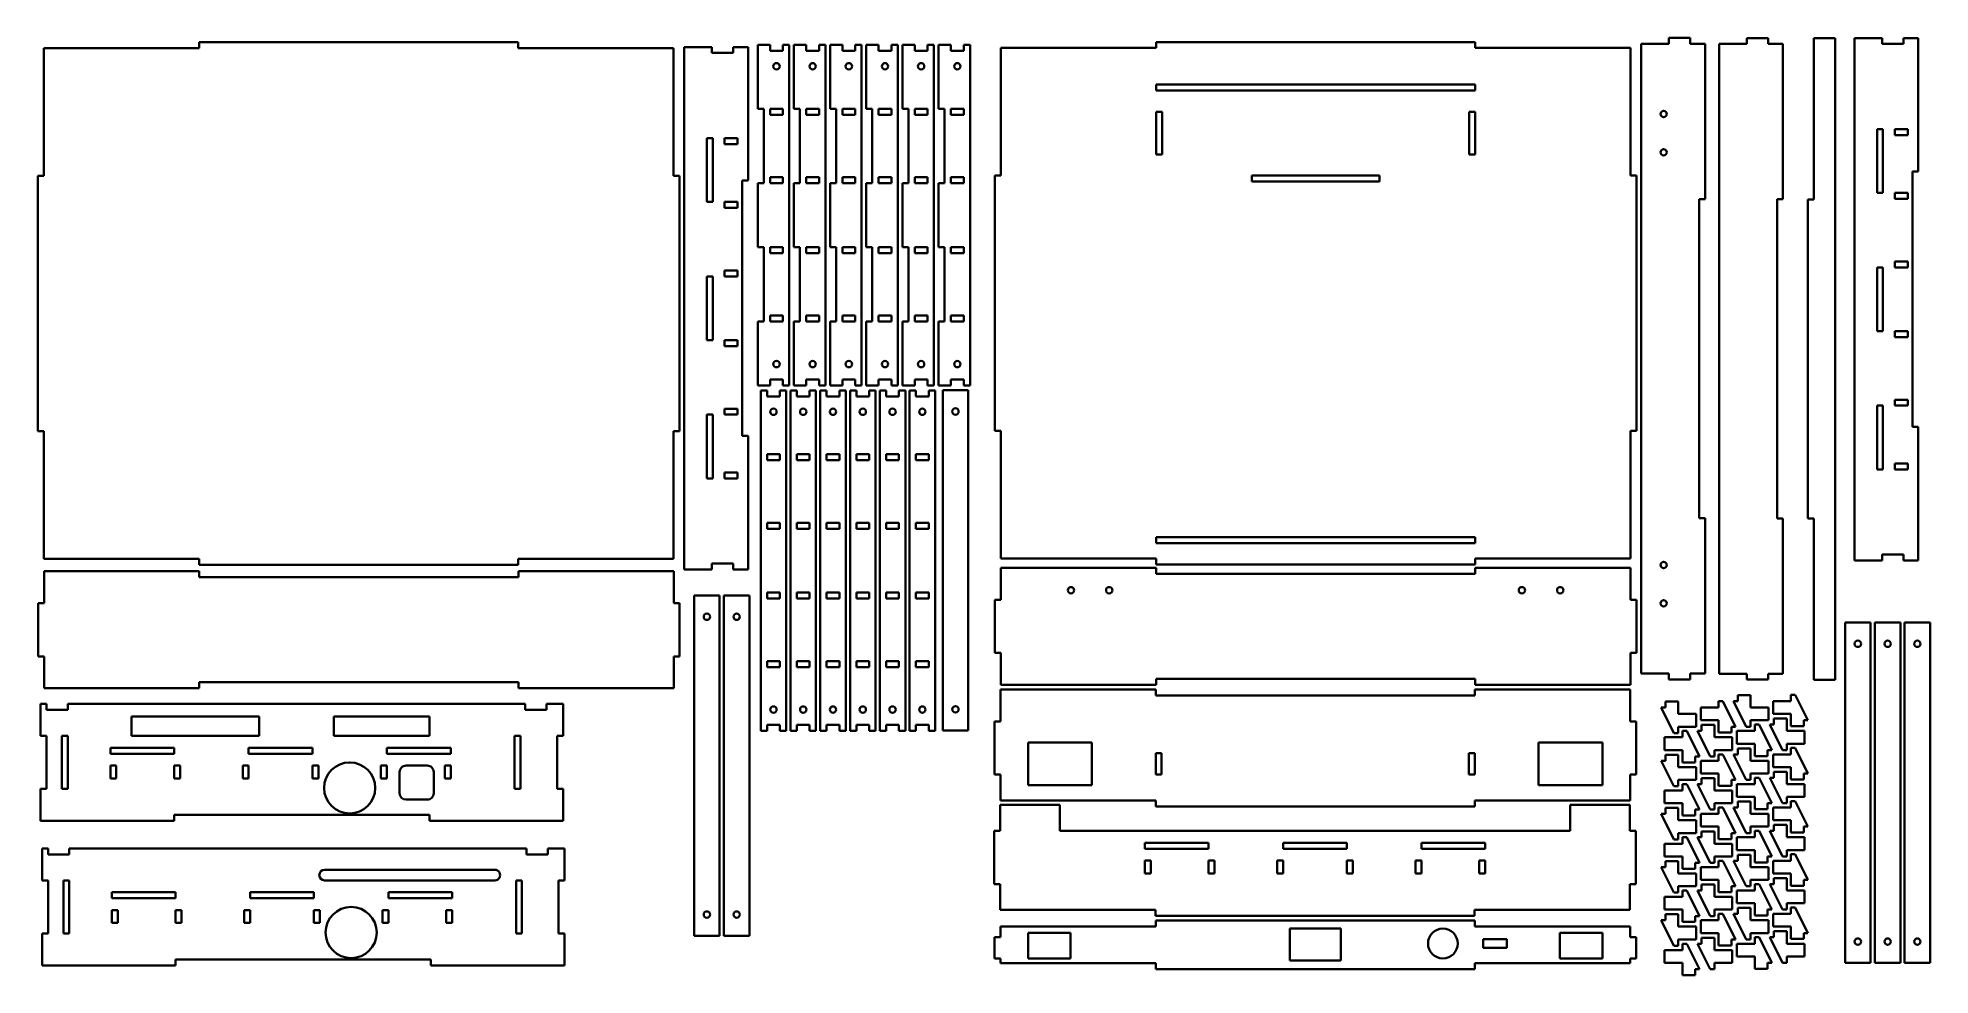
# Model space of a CAD drawing. Extents: x 245 to 1135, y 329 to 770.
import ezdxf

# ---------------------------------------------------------------- set-up
doc = ezdxf.new("R2010")
doc.units = 0

msp = doc.modelspace()

# ---------------------------------------------------------------- linework, layer by layer
at = {"color": 7, "lineweight": 35}
for p, q in [((247.805786, 765.101807), (247.805786, 705.101807)), ((247.805786, 765.101807), (320.805786, 765.101807)), ((320.805786, 767.901794), (470.805786, 767.901794)), ((470.805786, 765.101807), (543.805786, 765.101807)), ((543.805786, 705.101807), (543.805786, 765.101807)), ((548.871521, 765.674194), (548.871521, 520.074219)), ((578.871521, 702.874207), (578.871521, 765.674194)), ((583.440613, 766.634827), (583.440613, 736.634827)), ((598.240601, 606.634827), (598.240601, 766.634827)), ((600.440613, 766.634827), (600.440613, 736.634827)), ((615.240601, 606.634827), (615.240601, 766.634827)), ((617.440613, 766.634827), (617.440613, 736.634827)), ((632.240601, 606.634827), (632.240601, 766.634827)), ((634.440613, 766.634827), (634.440613, 736.634827)), ((649.240601, 606.634827), (649.240601, 766.634827)), ((651.440613, 766.634827), (651.440613, 736.634827)), ((666.240601, 606.634827), (666.240601, 766.634827)), ((668.440613, 766.634827), (668.440613, 736.634827)), ((683.240601, 606.634827), (683.240601, 766.634827)), ((697.738831, 765.217773), (697.738831, 705.217773)), ((697.738831, 765.217773), (770.738831, 765.217773)), ((770.738831, 768.017761), (920.738831, 768.017761)), ((920.738831, 765.217773), (993.738831, 765.217773)), ((993.738831, 705.217773), (993.738831, 765.217773)), ((998.77478, 471.189758), (998.77478, 767.189758)), ((1028.77478, 767.189758), (1028.77478, 694.189758)), ((1035.391479, 471.103516), (1035.391479, 767.103516)), ((1065.391479, 767.103516), (1065.391479, 694.103516)), ((1079.846313, 694.071289), (1079.846313, 767.071289)), ((1089.846313, 767.071289), (1089.846313, 471.071289)), ((1099.006836, 769.907166), (1099.006836, 524.30719)), ((1129.006836, 707.107178), (1129.006836, 769.907166)), ((920.738831, 748.017761), (770.738831, 748.017761)), ((770.738831, 745.217773), (920.738831, 745.217773)), ((586.240601, 736.634827), (586.240601, 701.634827)), ((603.240601, 736.634827), (603.240601, 701.634827)), ((620.240601, 736.634827), (620.240601, 701.634827)), ((637.240601, 736.634827), (637.240601, 701.634827)), ((654.240601, 736.634827), (654.240601, 701.634827)), ((671.240601, 736.634827), (671.240601, 701.634827)), ((770.738831, 735.217773), (770.738831, 715.217773)), ((773.538818, 715.217773), (773.538818, 735.217773)), ((917.938843, 715.217773), (917.938843, 735.217773)), ((920.738831, 735.217773), (920.738831, 715.217773)), ((559.471497, 722.874207), (559.471497, 692.874207)), ((562.271545, 692.874207), (562.271545, 722.874207)), ((1109.606812, 727.107178), (1109.606812, 697.107178)), ((1112.40686, 697.107178), (1112.40686, 727.107178)), ((245.005783, 585.101807), (245.005783, 705.101807)), ((546.605774, 585.101807), (546.605774, 705.101807)), ((576.071533, 702.874207), (576.071533, 582.874207)), ((694.938843, 585.217773), (694.938843, 705.217773)), ((815.738831, 705.217773), (875.738831, 705.217773)), ((996.538818, 585.217773), (996.538818, 705.217773)), ((1126.206787, 707.107178), (1126.206787, 587.107178)), ((583.440613, 701.634827), (583.440613, 671.634827)), ((600.440613, 701.634827), (600.440613, 671.634827)), ((617.440613, 701.634827), (617.440613, 671.634827)), ((634.440613, 701.634827), (634.440613, 671.634827)), ((651.440613, 701.634827), (651.440613, 671.634827)), ((668.440613, 701.634827), (668.440613, 671.634827)), ((875.738831, 702.417786), (815.738831, 702.417786)), ((1025.974731, 694.189758), (1025.974731, 544.189758)), ((1062.591431, 694.103516), (1062.591431, 544.103516)), ((1077.046265, 694.071289), (1077.046265, 544.071289)), ((586.240601, 671.634827), (586.240601, 636.634827)), ((603.240601, 671.634827), (603.240601, 636.634827)), ((620.240601, 671.634827), (620.240601, 636.634827)), ((637.240601, 671.634827), (637.240601, 636.634827)), ((654.240601, 671.634827), (654.240601, 636.634827)), ((671.240601, 671.634827), (671.240601, 636.634827)), ((1109.606812, 662.107178), (1109.606812, 632.107178)), ((1112.40686, 632.107178), (1112.40686, 662.107178)), ((559.471497, 657.874207), (559.471497, 627.874207)), ((562.271545, 627.874207), (562.271545, 657.874207)), ((583.440613, 606.634827), (583.440613, 636.634827)), ((600.440613, 606.634827), (600.440613, 636.634827)), ((617.440613, 606.634827), (617.440613, 636.634827)), ((634.440613, 606.634827), (634.440613, 636.634827)), ((651.440613, 606.634827), (651.440613, 636.634827)), ((668.440613, 606.634827), (668.440613, 636.634827)), ((584.810425, 444.225403), (584.810425, 604.225403)), ((596.810425, 444.225403), (596.810425, 604.225403)), ((598.810425, 444.225403), (598.810425, 604.225403)), ((610.810425, 444.225403), (610.810425, 604.225403)), ((612.810425, 444.225403), (612.810425, 604.225403)), ((624.810425, 444.225403), (624.810425, 604.225403)), ((626.810425, 444.225403), (626.810425, 604.225403)), ((638.810425, 444.225403), (638.810425, 604.225403)), ((640.810425, 444.225403), (640.810425, 604.225403)), ((652.810425, 444.225403), (652.810425, 604.225403)), ((654.810425, 444.225403), (654.810425, 604.225403)), ((666.810425, 444.225403), (666.810425, 604.225403)), ((670.374817, 604.352478), (670.374817, 444.352478)), ((682.374817, 444.352478), (682.374817, 604.352478)), ((1109.606812, 597.107178), (1109.606812, 567.107178)), ((1112.40686, 567.107178), (1112.40686, 597.107178)), ((559.471497, 592.874207), (559.471497, 562.874207)), ((562.271545, 562.874207), (562.271545, 592.874207)), ((247.805786, 585.101807), (247.805786, 525.101807)), ((543.805786, 525.101807), (543.805786, 585.101807)), ((578.871521, 520.074219), (578.871521, 582.874207)), ((697.738831, 585.217773), (697.738831, 525.217773)), ((993.738831, 525.217773), (993.738831, 585.217773)), ((1129.006836, 524.30719), (1129.006836, 587.107178)), ((1028.77478, 544.189758), (1028.77478, 471.189758)), ((1065.391479, 544.103516), (1065.391479, 471.103516)), ((1079.846313, 471.071289), (1079.846313, 544.071289)), ((770.738831, 535.217773), (920.738831, 535.217773)), ((320.805786, 525.101807), (247.805786, 525.101807)), ((543.805786, 525.101807), (470.805786, 525.101807)), ((770.738831, 525.217773), (697.738831, 525.217773)), ((920.738831, 532.417786), (770.738831, 532.417786)), ((993.738831, 525.217773), (920.738831, 525.217773)), ((320.905914, 519.247559), (247.905914, 519.247559)), ((320.805786, 522.301819), (470.805786, 522.301819)), ((320.905914, 516.447571), (470.905914, 516.447571)), ((543.905884, 519.247559), (470.905914, 519.247559)), ((770.665527, 520.822021), (697.665527, 520.822021)), ((770.665527, 518.022034), (920.665527, 518.022034)), ((770.738831, 522.417786), (920.738831, 522.417786)), ((993.665527, 520.822021), (920.665527, 520.822021)), ((553.509338, 507.862946), (553.509338, 347.862946)), ((565.509338, 347.862946), (565.509338, 507.862946)), ((567.509338, 507.862946), (567.509338, 347.862946)), ((579.509338, 347.862946), (579.509338, 507.862946)), ((245.105911, 504.247559), (245.105911, 479.247559)), ((546.705933, 504.247559), (546.705933, 479.247559)), ((694.86554, 505.822021), (694.86554, 480.822021)), ((996.465515, 505.822021), (996.465515, 480.822021)), ((1094.574585, 495.155884), (1094.574585, 335.155884)), ((1106.574585, 335.155884), (1106.574585, 495.155884)), ((1108.574585, 495.155884), (1108.574585, 335.155884)), ((1120.574585, 335.155884), (1120.574585, 495.155884)), ((1122.574585, 495.155884), (1122.574585, 335.155884)), ((1134.574585, 335.155884), (1134.574585, 495.155884)), ((247.905914, 464.247559), (320.905914, 464.247559)), ((470.905914, 467.047546), (320.905914, 467.047546)), ((470.905914, 464.247559), (543.905884, 464.247559)), ((770.503845, 463.687653), (697.503845, 463.687653)), ((697.665527, 465.822021), (770.665527, 465.822021)), ((920.665527, 468.622009), (770.665527, 468.622009)), ((993.503845, 463.687653), (920.503845, 463.687653)), ((920.665527, 465.822021), (993.665527, 465.822021)), ((259.095276, 456.899841), (474.095276, 456.899841)), ((770.503845, 460.887665), (920.503845, 460.887665)), ((289.095276, 450.899841), (349.095276, 450.899841)), ((384.095276, 450.899841), (429.095276, 450.899841)), ((694.703857, 448.687653), (694.703857, 423.687653)), ((996.303833, 448.687653), (996.303833, 423.687653)), ((249.095276, 441.899841), (249.095276, 416.899841)), ((256.295288, 416.899841), (256.295288, 441.899841)), ((259.095276, 441.899841), (259.095276, 416.899841)), ((309.095276, 436.299835), (279.095276, 436.299835)), ((349.095276, 441.899841), (289.095276, 441.899841)), ((374.095276, 436.299835), (344.095276, 436.299835)), ((429.095276, 441.899841), (384.095276, 441.899841)), ((439.095276, 436.299835), (409.095276, 436.299835)), ((469.095276, 441.899841), (469.095276, 416.899841)), ((471.895264, 441.899841), (471.895264, 416.899841)), ((489.095276, 441.899841), (489.095276, 416.899841)), ((740.503845, 438.687653), (710.503845, 438.687653)), ((710.503845, 438.687653), (710.503845, 418.687653)), ((740.503845, 418.687653), (740.503845, 438.687653)), ((950.503845, 418.687653), (950.503845, 438.687653)), ((950.503845, 438.687653), (980.503845, 438.687653)), ((980.503845, 438.687653), (980.503845, 418.687653)), ((279.095276, 433.499847), (309.095276, 433.499847)), ((374.095276, 433.499847), (344.095276, 433.499847)), ((439.095276, 433.499847), (409.095276, 433.499847)), ((710.503845, 418.687653), (740.503845, 418.687653)), ((980.503845, 418.687653), (950.503845, 418.687653)), ((697.398621, 409.4133), (725.398621, 409.4133)), ((770.503845, 411.48764), (697.503845, 411.48764)), ((920.503845, 411.48764), (993.503845, 411.48764)), ((993.398621, 409.4133), (965.398621, 409.4133)), ((246.295273, 401.899841), (309.095276, 401.899841)), ((309.095276, 404.699829), (429.095276, 404.699829)), ((429.095276, 401.899841), (491.895264, 401.899841)), ((770.503845, 408.687653), (920.503845, 408.687653)), ((694.598633, 397.213287), (694.598633, 372.213287)), ((725.398621, 397.213287), (965.398621, 397.213287)), ((765.398621, 391.613281), (795.398621, 391.613281)), ((830.398621, 391.613281), (860.398621, 391.613281)), ((895.398621, 391.613281), (925.398621, 391.613281)), ((996.198608, 397.213287), (996.198608, 372.213287)), ((259.793976, 388.92691), (474.793976, 388.92691)), ((795.398621, 388.813293), (765.398621, 388.813293)), ((860.398621, 388.813293), (830.398621, 388.813293)), ((925.398621, 388.813293), (895.398621, 388.813293)), ((249.793976, 373.92691), (249.793976, 348.92691)), ((256.993958, 348.92691), (256.993958, 373.92691)), ((259.793976, 373.92691), (259.793976, 348.92691)), ((459.793976, 378.92691), (379.793976, 378.92691)), ((379.793976, 373.92691), (459.793976, 373.92691)), ((469.793976, 373.92691), (469.793976, 348.92691)), ((472.593994, 373.92691), (472.593994, 348.92691)), ((489.793976, 373.92691), (489.793976, 348.92691)), ((309.793976, 368.326904), (279.793976, 368.326904)), ((279.793976, 365.526917), (309.793976, 365.526917)), ((374.793976, 368.326904), (344.793976, 368.326904)), ((374.793976, 365.526917), (344.793976, 365.526917)), ((439.793976, 368.326904), (409.793976, 368.326904)), ((439.793976, 365.526917), (409.793976, 365.526917)), ((770.398621, 360.013275), (697.398621, 360.013275)), ((770.398621, 357.213287), (920.398621, 357.213287)), ((920.398621, 360.013275), (993.398621, 360.013275)), ((697.516785, 352.271088), (770.516785, 352.271088)), ((710.516785, 349.271088), (730.516785, 349.271088)), ((770.516785, 355.071075), (920.516785, 355.071075)), ((833.516785, 351.271088), (857.516785, 351.271088)), ((920.516785, 352.271088), (993.516785, 352.271088)), ((980.516785, 349.271088), (960.516785, 349.271088)), ((246.993973, 333.92691), (309.793976, 333.92691)), ((309.793976, 336.726898), (429.793976, 336.726898)), ((429.793976, 333.92691), (492.593994, 333.92691)), ((770.516785, 335.071075), (697.516785, 335.071075)), ((730.516785, 337.271088), (710.516785, 337.271088)), ((920.516785, 332.271088), (770.516785, 332.271088)), ((857.516785, 336.271088), (833.516785, 336.271088)), ((920.516785, 335.071075), (993.516785, 335.071075)), ((960.516785, 337.271088), (980.516785, 337.271088))]:
    msp.add_line(p, q, dxfattribs=at)
at = {"color": 7, "lineweight": 35, "ltscale": 0.07}
for p, q in [((320.805786, 765.101807), (320.805786, 767.901794)), ((470.805786, 765.101807), (470.805786, 767.901794)), ((561.871521, 765.674194), (561.871521, 762.874207)), ((571.871521, 762.874207), (571.871521, 765.674194)), ((586.240601, 766.634827), (583.440613, 766.634827)), ((589.240601, 766.634827), (589.240601, 763.834839)), ((595.240601, 766.634827), (595.240601, 763.834839)), ((603.240601, 766.634827), (600.440613, 766.634827)), ((606.240601, 766.634827), (606.240601, 763.834839)), ((612.240601, 766.634827), (612.240601, 763.834839)), ((620.240601, 766.634827), (617.440613, 766.634827)), ((623.240601, 766.634827), (623.240601, 763.834839)), ((629.240601, 766.634827), (629.240601, 763.834839)), ((637.240601, 766.634827), (634.440613, 766.634827)), ((640.240601, 766.634827), (640.240601, 763.834839)), ((646.240601, 766.634827), (646.240601, 763.834839)), ((654.240601, 766.634827), (651.440613, 766.634827)), ((657.240601, 766.634827), (657.240601, 763.834839)), ((663.240601, 766.634827), (663.240601, 763.834839)), ((671.240601, 766.634827), (668.440613, 766.634827)), ((674.240601, 766.634827), (674.240601, 763.834839)), ((680.240601, 766.634827), (680.240601, 763.834839)), ((770.738831, 765.217773), (770.738831, 768.017761)), ((920.738831, 765.217773), (920.738831, 768.017761)), ((1011.77478, 769.989746), (1011.77478, 767.189758)), ((1021.77478, 767.189758), (1021.77478, 769.989746)), ((1048.391479, 769.903503), (1048.391479, 767.103516)), ((1058.391479, 767.103516), (1058.391479, 769.903503)), ((1079.846313, 769.871277), (1079.846313, 767.071289)), ((1089.846313, 767.071289), (1089.846313, 769.871277)), ((1112.006836, 769.907166), (1112.006836, 767.107178)), ((1122.006836, 767.107178), (1122.006836, 769.907166)), ((770.738831, 748.017761), (770.738831, 745.217773)), ((920.738831, 745.217773), (920.738831, 748.017761)), ((583.440613, 736.634827), (586.240601, 736.634827)), ((589.240601, 736.634827), (589.240601, 733.834839)), ((595.240601, 733.834839), (595.240601, 736.634827)), ((600.440613, 736.634827), (603.240601, 736.634827)), ((606.240601, 736.634827), (606.240601, 733.834839)), ((612.240601, 733.834839), (612.240601, 736.634827)), ((617.440613, 736.634827), (620.240601, 736.634827)), ((623.240601, 736.634827), (623.240601, 733.834839)), ((629.240601, 733.834839), (629.240601, 736.634827)), ((634.440613, 736.634827), (637.240601, 736.634827)), ((640.240601, 736.634827), (640.240601, 733.834839)), ((646.240601, 733.834839), (646.240601, 736.634827)), ((651.440613, 736.634827), (654.240601, 736.634827)), ((657.240601, 736.634827), (657.240601, 733.834839)), ((663.240601, 733.834839), (663.240601, 736.634827)), ((668.440613, 736.634827), (671.240601, 736.634827)), ((674.240601, 736.634827), (674.240601, 733.834839)), ((680.240601, 733.834839), (680.240601, 736.634827)), ((770.738831, 735.217773), (773.538818, 735.217773)), ((920.738831, 735.217773), (917.938843, 735.217773)), ((567.871521, 722.874207), (567.871521, 720.074219)), ((573.871521, 720.074219), (573.871521, 722.874207)), ((1118.006836, 727.107178), (1118.006836, 724.30719)), ((1124.006836, 724.30719), (1124.006836, 727.107178)), ((773.538818, 715.217773), (770.738831, 715.217773)), ((917.938843, 715.217773), (920.738831, 715.217773)), ((247.805786, 705.101807), (245.005783, 705.101807)), ((543.805786, 705.101807), (546.605774, 705.101807)), ((578.871521, 702.874207), (576.071533, 702.874207)), ((589.240601, 704.434814), (589.240601, 701.634827)), ((595.240601, 701.634827), (595.240601, 704.434814)), ((606.240601, 704.434814), (606.240601, 701.634827)), ((612.240601, 701.634827), (612.240601, 704.434814)), ((623.240601, 704.434814), (623.240601, 701.634827)), ((629.240601, 701.634827), (629.240601, 704.434814)), ((640.240601, 704.434814), (640.240601, 701.634827)), ((646.240601, 701.634827), (646.240601, 704.434814)), ((657.240601, 704.434814), (657.240601, 701.634827)), ((663.240601, 701.634827), (663.240601, 704.434814)), ((674.240601, 704.434814), (674.240601, 701.634827)), ((680.240601, 701.634827), (680.240601, 704.434814)), ((697.738831, 705.217773), (694.938843, 705.217773)), ((815.738831, 705.217773), (815.738831, 702.417786)), ((875.738831, 702.417786), (875.738831, 705.217773)), ((993.738831, 705.217773), (996.538818, 705.217773)), ((586.240601, 701.634827), (583.440613, 701.634827)), ((603.240601, 701.634827), (600.440613, 701.634827)), ((620.240601, 701.634827), (617.440613, 701.634827)), ((637.240601, 701.634827), (634.440613, 701.634827)), ((654.240601, 701.634827), (651.440613, 701.634827)), ((671.240601, 701.634827), (668.440613, 701.634827)), ((1118.006836, 697.107178), (1118.006836, 694.30719)), ((1124.006836, 694.30719), (1124.006836, 697.107178)), ((567.871521, 692.874207), (567.871521, 690.074219)), ((573.871521, 690.074219), (573.871521, 692.874207)), ((586.240601, 671.634827), (583.440613, 671.634827)), ((589.240601, 668.834839), (589.240601, 671.634827)), ((595.240601, 671.634827), (595.240601, 668.834839)), ((603.240601, 671.634827), (600.440613, 671.634827)), ((606.240601, 668.834839), (606.240601, 671.634827)), ((612.240601, 671.634827), (612.240601, 668.834839)), ((620.240601, 671.634827), (617.440613, 671.634827)), ((623.240601, 668.834839), (623.240601, 671.634827)), ((629.240601, 671.634827), (629.240601, 668.834839)), ((637.240601, 671.634827), (634.440613, 671.634827)), ((640.240601, 668.834839), (640.240601, 671.634827)), ((646.240601, 671.634827), (646.240601, 668.834839)), ((654.240601, 671.634827), (651.440613, 671.634827)), ((657.240601, 668.834839), (657.240601, 671.634827)), ((663.240601, 671.634827), (663.240601, 668.834839)), ((671.240601, 671.634827), (668.440613, 671.634827)), ((674.240601, 668.834839), (674.240601, 671.634827)), ((680.240601, 671.634827), (680.240601, 668.834839)), ((567.871521, 660.674194), (567.871521, 657.874207)), ((573.871521, 657.874207), (573.871521, 660.674194)), ((1118.006836, 664.907166), (1118.006836, 662.107178)), ((1124.006836, 662.107178), (1124.006836, 664.907166)), ((583.440613, 636.634827), (586.240601, 636.634827)), ((589.240601, 636.634827), (589.240601, 639.434814)), ((595.240601, 639.434814), (595.240601, 636.634827)), ((600.440613, 636.634827), (603.240601, 636.634827)), ((606.240601, 636.634827), (606.240601, 639.434814)), ((612.240601, 639.434814), (612.240601, 636.634827)), ((617.440613, 636.634827), (620.240601, 636.634827)), ((623.240601, 636.634827), (623.240601, 639.434814)), ((629.240601, 639.434814), (629.240601, 636.634827)), ((634.440613, 636.634827), (637.240601, 636.634827)), ((640.240601, 636.634827), (640.240601, 639.434814)), ((646.240601, 639.434814), (646.240601, 636.634827)), ((651.440613, 636.634827), (654.240601, 636.634827)), ((657.240601, 636.634827), (657.240601, 639.434814)), ((663.240601, 639.434814), (663.240601, 636.634827)), ((668.440613, 636.634827), (671.240601, 636.634827)), ((674.240601, 636.634827), (674.240601, 639.434814)), ((680.240601, 639.434814), (680.240601, 636.634827)), ((1118.006836, 629.30719), (1118.006836, 632.107178)), ((1124.006836, 632.107178), (1124.006836, 629.30719)), ((567.871521, 625.074219), (567.871521, 627.874207)), ((573.871521, 627.874207), (573.871521, 625.074219)), ((586.240601, 606.634827), (583.440613, 606.634827)), ((589.240601, 606.634827), (589.240601, 609.434814)), ((595.240601, 606.634827), (595.240601, 609.434814)), ((603.240601, 606.634827), (600.440613, 606.634827)), ((606.240601, 606.634827), (606.240601, 609.434814)), ((612.240601, 606.634827), (612.240601, 609.434814)), ((620.240601, 606.634827), (617.440613, 606.634827)), ((623.240601, 606.634827), (623.240601, 609.434814)), ((629.240601, 606.634827), (629.240601, 609.434814)), ((637.240601, 606.634827), (634.440613, 606.634827)), ((640.240601, 606.634827), (640.240601, 609.434814)), ((646.240601, 606.634827), (646.240601, 609.434814)), ((654.240601, 606.634827), (651.440613, 606.634827)), ((657.240601, 606.634827), (657.240601, 609.434814)), ((663.240601, 606.634827), (663.240601, 609.434814)), ((671.240601, 606.634827), (668.440613, 606.634827)), ((674.240601, 606.634827), (674.240601, 609.434814)), ((680.240601, 606.634827), (680.240601, 609.434814)), ((587.810425, 604.225403), (587.810425, 601.425415)), ((593.810425, 604.225403), (593.810425, 601.425415)), ((601.810425, 604.225403), (601.810425, 601.425415)), ((607.810425, 604.225403), (607.810425, 601.425415)), ((615.810425, 604.225403), (615.810425, 601.425415)), ((621.810425, 604.225403), (621.810425, 601.425415)), ((629.810425, 604.225403), (629.810425, 601.425415)), ((635.810425, 604.225403), (635.810425, 601.425415)), ((643.810425, 604.225403), (643.810425, 601.425415)), ((649.810425, 604.225403), (649.810425, 601.425415)), ((657.810425, 604.225403), (657.810425, 601.425415)), ((663.810425, 604.225403), (663.810425, 601.425415)), ((1118.006836, 597.107178), (1118.006836, 599.907166)), ((1124.006836, 599.907166), (1124.006836, 597.107178)), ((567.871521, 592.874207), (567.871521, 595.674194)), ((573.871521, 595.674194), (573.871521, 592.874207)), ((247.805786, 585.101807), (245.005783, 585.101807)), ((543.805786, 585.101807), (546.605774, 585.101807)), ((578.871521, 582.874207), (576.071533, 582.874207)), ((697.738831, 585.217773), (694.938843, 585.217773)), ((993.738831, 585.217773), (996.538818, 585.217773)), ((587.810425, 574.225403), (587.810425, 571.425415)), ((593.810425, 571.425415), (593.810425, 574.225403)), ((601.810425, 574.225403), (601.810425, 571.425415)), ((607.810425, 571.425415), (607.810425, 574.225403)), ((615.810425, 574.225403), (615.810425, 571.425415)), ((621.810425, 571.425415), (621.810425, 574.225403)), ((629.810425, 574.225403), (629.810425, 571.425415)), ((635.810425, 571.425415), (635.810425, 574.225403)), ((643.810425, 574.225403), (643.810425, 571.425415)), ((649.810425, 571.425415), (649.810425, 574.225403)), ((657.810425, 574.225403), (657.810425, 571.425415)), ((663.810425, 571.425415), (663.810425, 574.225403)), ((1118.006836, 567.107178), (1118.006836, 569.907166)), ((1124.006836, 569.907166), (1124.006836, 567.107178)), ((567.871521, 562.874207), (567.871521, 565.674194)), ((573.871521, 565.674194), (573.871521, 562.874207)), ((587.810425, 542.025391), (587.810425, 539.225403)), ((593.810425, 539.225403), (593.810425, 542.025391)), ((601.810425, 542.025391), (601.810425, 539.225403)), ((607.810425, 539.225403), (607.810425, 542.025391)), ((615.810425, 542.025391), (615.810425, 539.225403)), ((621.810425, 539.225403), (621.810425, 542.025391)), ((629.810425, 542.025391), (629.810425, 539.225403)), ((635.810425, 539.225403), (635.810425, 542.025391)), ((643.810425, 542.025391), (643.810425, 539.225403)), ((649.810425, 539.225403), (649.810425, 542.025391)), ((657.810425, 542.025391), (657.810425, 539.225403)), ((663.810425, 539.225403), (663.810425, 542.025391)), ((770.738831, 535.217773), (770.738831, 532.417786)), ((920.738831, 532.417786), (920.738831, 535.217773)), ((320.805786, 525.101807), (320.805786, 522.301819)), ((470.805786, 525.101807), (470.805786, 522.301819)), ((770.738831, 525.217773), (770.738831, 522.417786)), ((920.738831, 525.217773), (920.738831, 522.417786)), ((1112.006836, 524.30719), (1112.006836, 527.107178)), ((1122.006836, 527.107178), (1122.006836, 524.30719)), ((320.905914, 519.247559), (320.905914, 516.447571)), ((470.905914, 519.247559), (470.905914, 516.447571)), ((561.871521, 520.074219), (561.871521, 522.874207)), ((571.871521, 522.874207), (571.871521, 520.074219)), ((770.665527, 520.822021), (770.665527, 518.022034)), ((920.665527, 520.822021), (920.665527, 518.022034)), ((587.810425, 506.425415), (587.810425, 509.225403)), ((593.810425, 509.225403), (593.810425, 506.425415)), ((601.810425, 506.425415), (601.810425, 509.225403)), ((607.810425, 509.225403), (607.810425, 506.425415)), ((615.810425, 506.425415), (615.810425, 509.225403)), ((621.810425, 509.225403), (621.810425, 506.425415)), ((629.810425, 506.425415), (629.810425, 509.225403)), ((635.810425, 509.225403), (635.810425, 506.425415)), ((643.810425, 506.425415), (643.810425, 509.225403)), ((649.810425, 509.225403), (649.810425, 506.425415)), ((657.810425, 506.425415), (657.810425, 509.225403)), ((663.810425, 509.225403), (663.810425, 506.425415)), ((247.905914, 504.247559), (245.105911, 504.247559)), ((697.665527, 505.822021), (694.86554, 505.822021)), ((993.665527, 505.822021), (996.465515, 505.822021)), ((697.665527, 480.822021), (694.86554, 480.822021)), ((993.665527, 480.822021), (996.465515, 480.822021)), ((247.905914, 479.247559), (245.105911, 479.247559)), ((587.810425, 474.225403), (587.810425, 477.025391)), ((593.810425, 477.025391), (593.810425, 474.225403)), ((601.810425, 474.225403), (601.810425, 477.025391)), ((607.810425, 477.025391), (607.810425, 474.225403)), ((615.810425, 474.225403), (615.810425, 477.025391)), ((621.810425, 477.025391), (621.810425, 474.225403)), ((629.810425, 474.225403), (629.810425, 477.025391)), ((635.810425, 477.025391), (635.810425, 474.225403)), ((643.810425, 474.225403), (643.810425, 477.025391)), ((649.810425, 477.025391), (649.810425, 474.225403)), ((657.810425, 474.225403), (657.810425, 477.025391)), ((663.810425, 477.025391), (663.810425, 474.225403)), ((320.905914, 464.247559), (320.905914, 467.047546)), ((470.905914, 464.247559), (470.905914, 467.047546)), ((770.503845, 463.687653), (770.503845, 460.887665)), ((770.665527, 465.822021), (770.665527, 468.622009)), ((920.503845, 463.687653), (920.503845, 460.887665)), ((920.665527, 465.822021), (920.665527, 468.622009)), ((1011.77478, 468.389771), (1011.77478, 471.189758)), ((1021.77478, 471.189758), (1021.77478, 468.389771)), ((1048.391479, 468.303528), (1048.391479, 471.103516)), ((1058.391479, 471.103516), (1058.391479, 468.303528)), ((1079.846313, 468.271301), (1079.846313, 471.071289)), ((1089.846313, 471.071289), (1089.846313, 468.271301)), ((246.295273, 456.899841), (249.095276, 456.899841)), ((249.095276, 456.899841), (249.095276, 454.099854)), ((259.095276, 454.099854), (259.095276, 456.899841)), ((474.095276, 454.099854), (474.095276, 456.899841)), ((484.095276, 456.899841), (484.095276, 454.099854)), ((1010.135742, 455.185333), (1010.135742, 457.985352)), ((1044.135742, 458.185333), (1044.135742, 460.985352)), ((587.810425, 444.225403), (587.810425, 447.025391)), ((593.810425, 444.225403), (593.810425, 447.025391)), ((601.810425, 444.225403), (601.810425, 447.025391)), ((607.810425, 444.225403), (607.810425, 447.025391)), ((615.810425, 444.225403), (615.810425, 447.025391)), ((621.810425, 444.225403), (621.810425, 447.025391)), ((629.810425, 444.225403), (629.810425, 447.025391)), ((635.810425, 444.225403), (635.810425, 447.025391)), ((643.810425, 444.225403), (643.810425, 447.025391)), ((649.810425, 444.225403), (649.810425, 447.025391)), ((657.810425, 444.225403), (657.810425, 447.025391)), ((663.810425, 444.225403), (663.810425, 447.025391)), ((697.503845, 448.687653), (694.703857, 448.687653)), ((993.503845, 448.687653), (996.303833, 448.687653)), ((1027.135742, 444.185333), (1027.135742, 446.985352)), ((1041.135742, 446.185333), (1041.135742, 443.385315)), ((1061.135742, 447.185333), (1061.135742, 449.985352)), ((1075.135742, 449.185333), (1075.135742, 446.385315)), ((246.295273, 441.899841), (249.095276, 441.899841)), ((256.295288, 441.899841), (259.095276, 441.899841)), ((279.095276, 436.299835), (279.095276, 433.499847)), ((309.095276, 433.499847), (309.095276, 436.299835)), ((344.095276, 433.499847), (344.095276, 436.299835)), ((374.095276, 436.299835), (374.095276, 433.499847)), ((409.095276, 433.499847), (409.095276, 436.299835)), ((439.095276, 436.299835), (439.095276, 433.499847)), ((469.095276, 441.899841), (471.895264, 441.899841)), ((491.895264, 441.899841), (489.095276, 441.899841)), ((1044.135742, 433.185333), (1044.135742, 435.985352)), ((281.895264, 427.899841), (279.095276, 427.899841)), ((311.895264, 427.899841), (309.095276, 427.899841)), ((344.095276, 427.899841), (341.295288, 427.899841)), ((376.895264, 427.899841), (374.095276, 427.899841)), ((409.095276, 427.899841), (406.295288, 427.899841)), ((439.095276, 427.899841), (436.295288, 427.899841)), ((773.303833, 433.687653), (770.503845, 433.687653)), ((917.703857, 433.687653), (920.503845, 433.687653)), ((1010.135742, 430.185333), (1010.135742, 432.985352)), ((1024.135742, 432.185333), (1024.135742, 429.385315)), ((1058.135742, 435.185333), (1058.135742, 432.385315)), ((279.095276, 421.899841), (281.895264, 421.899841)), ((309.095276, 421.899841), (311.895264, 421.899841)), ((341.295288, 421.899841), (344.095276, 421.899841)), ((374.095276, 421.899841), (376.895264, 421.899841)), ((406.295288, 421.899841), (409.095276, 421.899841)), ((436.295288, 421.899841), (439.095276, 421.899841)), ((694.703857, 423.687653), (697.503845, 423.687653)), ((770.503845, 423.687653), (773.303833, 423.687653)), ((920.503845, 423.687653), (917.703857, 423.687653)), ((996.303833, 423.687653), (993.503845, 423.687653)), ((1027.135742, 419.185333), (1027.135742, 421.985352)), ((1041.135742, 421.185333), (1041.135742, 418.385315)), ((1061.135742, 422.185333), (1061.135742, 424.985352)), ((1075.135742, 424.185333), (1075.135742, 421.385315)), ((246.295273, 416.899841), (249.095276, 416.899841)), ((259.095276, 416.899841), (256.295288, 416.899841)), ((471.895264, 416.899841), (469.095276, 416.899841)), ((491.895264, 416.899841), (489.095276, 416.899841)), ((770.503845, 408.687653), (770.503845, 411.48764)), ((920.503845, 408.687653), (920.503845, 411.48764)), ((1044.135742, 408.185333), (1044.135742, 410.985352)), ((1058.135742, 410.185333), (1058.135742, 407.385315)), ((309.095276, 401.899841), (309.095276, 404.699829)), ((429.095276, 401.899841), (429.095276, 404.699829)), ((1010.135742, 405.185333), (1010.135742, 407.985352)), ((1024.135742, 407.185333), (1024.135742, 404.385315)), ((697.398621, 397.213287), (694.598633, 397.213287)), ((765.398621, 388.813293), (765.398621, 391.613281)), ((795.398621, 391.613281), (795.398621, 388.813293)), ((830.398621, 391.613281), (830.398621, 388.813293)), ((860.398621, 391.613281), (860.398621, 388.813293)), ((895.398621, 391.613281), (895.398621, 388.813293)), ((925.398621, 391.613281), (925.398621, 388.813293)), ((993.398621, 397.213287), (996.198608, 397.213287)), ((1027.135742, 394.185333), (1027.135742, 396.985352)), ((1041.135742, 396.185333), (1041.135742, 393.385315)), ((1061.135742, 397.185333), (1061.135742, 399.985352)), ((1075.135742, 399.185333), (1075.135742, 396.385315)), ((246.993973, 388.92691), (249.793976, 388.92691)), ((249.793976, 388.92691), (249.793976, 386.126923)), ((259.793976, 386.126923), (259.793976, 388.92691)), ((474.793976, 386.126923), (474.793976, 388.92691)), ((484.793976, 388.92691), (484.793976, 386.126923)), ((765.398621, 383.213287), (768.198608, 383.213287)), ((795.398621, 383.213287), (798.198608, 383.213287)), ((827.598633, 383.213287), (830.398621, 383.213287)), ((863.198608, 383.213287), (860.398621, 383.213287)), ((895.398621, 383.213287), (892.598633, 383.213287)), ((925.398621, 383.213287), (922.598633, 383.213287)), ((1010.135742, 380.185333), (1010.135742, 382.985352)), ((1044.135742, 383.185333), (1044.135742, 385.985352)), ((1058.135742, 385.185333), (1058.135742, 382.385315)), ((246.993973, 373.92691), (249.793976, 373.92691)), ((256.993958, 373.92691), (259.793976, 373.92691)), ((469.793976, 373.92691), (472.593994, 373.92691)), ((492.593994, 373.92691), (489.793976, 373.92691)), ((768.198608, 377.213287), (765.398621, 377.213287)), ((798.198608, 377.213287), (795.398621, 377.213287)), ((830.398621, 377.213287), (827.598633, 377.213287)), ((860.398621, 377.213287), (863.198608, 377.213287)), ((892.598633, 377.213287), (895.398621, 377.213287)), ((922.598633, 377.213287), (925.398621, 377.213287)), ((1024.135742, 382.185333), (1024.135742, 379.385315)), ((1061.135742, 372.185333), (1061.135742, 374.985352)), ((1075.135742, 374.185333), (1075.135742, 371.385315)), ((279.793976, 368.326904), (279.793976, 365.526917)), ((309.793976, 365.526917), (309.793976, 368.326904)), ((344.793976, 365.526917), (344.793976, 368.326904)), ((374.793976, 368.326904), (374.793976, 365.526917)), ((409.793976, 365.526917), (409.793976, 368.326904)), ((439.793976, 368.326904), (439.793976, 365.526917)), ((694.598633, 372.213287), (697.398621, 372.213287)), ((996.198608, 372.213287), (993.398621, 372.213287)), ((1027.135742, 369.185333), (1027.135742, 371.985352)), ((1041.135742, 371.185333), (1041.135742, 368.385315)), ((282.593994, 359.92691), (279.793976, 359.92691)), ((312.593964, 359.92691), (309.793976, 359.92691)), ((344.793976, 359.92691), (341.993988, 359.92691)), ((377.593964, 359.92691), (374.793976, 359.92691)), ((409.793976, 359.92691), (406.993988, 359.92691)), ((439.793976, 359.92691), (436.993958, 359.92691)), ((770.398621, 357.213287), (770.398621, 360.013275)), ((920.398621, 357.213287), (920.398621, 360.013275)), ((1010.135742, 355.185333), (1010.135742, 357.985352)), ((1024.135742, 357.185333), (1024.135742, 354.385315)), ((1044.135742, 358.185333), (1044.135742, 360.985352)), ((1058.135742, 360.185333), (1058.135742, 357.385315)), ((246.993973, 348.92691), (249.793976, 348.92691)), ((259.793976, 348.92691), (256.993958, 348.92691)), ((279.793976, 353.92691), (282.593994, 353.92691)), ((309.793976, 353.92691), (312.593964, 353.92691)), ((341.993988, 353.92691), (344.793976, 353.92691)), ((374.793976, 353.92691), (377.593964, 353.92691)), ((406.993988, 353.92691), (409.793976, 353.92691)), ((436.993958, 353.92691), (439.793976, 353.92691)), ((472.593994, 348.92691), (469.793976, 348.92691)), ((492.593994, 348.92691), (489.793976, 348.92691)), ((697.516785, 347.271088), (694.716797, 347.271088)), ((770.516785, 352.271088), (770.516785, 355.071075)), ((920.516785, 352.271088), (920.516785, 355.071075)), ((993.516785, 347.271088), (996.316772, 347.271088)), ((1027.135742, 344.185333), (1027.135742, 346.985352)), ((1061.135742, 347.185333), (1061.135742, 349.985352)), ((1075.135742, 349.185333), (1075.135742, 346.385315)), ((1041.135742, 346.185333), (1041.135742, 343.385315)), ((309.793976, 333.92691), (309.793976, 336.726898)), ((429.793976, 333.92691), (429.793976, 336.726898)), ((697.516785, 337.271088), (694.716797, 337.271088)), ((770.516785, 332.271088), (770.516785, 335.071075)), ((920.516785, 332.271088), (920.516785, 335.071075)), ((993.516785, 337.271088), (996.316772, 337.271088)), ((1024.135742, 332.185333), (1024.135742, 329.385345)), ((1058.135742, 335.185333), (1058.135742, 332.385345))]:
    msp.add_line(p, q, dxfattribs=at)
at = {"color": 7, "lineweight": 35, "ltscale": 0.325}
for p, q in [((561.871521, 765.674194), (548.871521, 765.674194)), ((1011.77478, 767.189758), (998.77478, 767.189758)), ((1048.391479, 767.103516), (1035.391479, 767.103516)), ((1112.006836, 769.907166), (1099.006836, 769.907166)), ((548.871521, 520.074219), (561.871521, 520.074219)), ((1099.006836, 524.30719), (1112.006836, 524.30719)), ((998.77478, 471.189758), (1011.77478, 471.189758)), ((1035.391479, 471.103516), (1048.391479, 471.103516))]:
    msp.add_line(p, q, dxfattribs=at)
at = {"color": 7, "lineweight": 35, "ltscale": 0.175}
for p, q in [((578.871521, 765.674194), (571.871521, 765.674194)), ((1028.77478, 767.189758), (1021.77478, 767.189758)), ((1065.391479, 767.103516), (1058.391479, 767.103516)), ((1129.006836, 769.907166), (1122.006836, 769.907166)), ((571.871521, 520.074219), (578.871521, 520.074219)), ((1122.006836, 524.30719), (1129.006836, 524.30719)), ((1021.77478, 471.189758), (1028.77478, 471.189758)), ((1058.391479, 471.103516), (1065.391479, 471.103516))]:
    msp.add_line(p, q, dxfattribs=at)
at = {"color": 7, "lineweight": 35, "ltscale": 0.075}
for p, q in [((586.240601, 766.634827), (589.240601, 766.634827)), ((595.240601, 766.634827), (598.240601, 766.634827)), ((603.240601, 766.634827), (606.240601, 766.634827)), ((612.240601, 766.634827), (615.240601, 766.634827)), ((620.240601, 766.634827), (623.240601, 766.634827)), ((629.240601, 766.634827), (632.240601, 766.634827)), ((637.240601, 766.634827), (640.240601, 766.634827)), ((646.240601, 766.634827), (649.240601, 766.634827)), ((654.240601, 766.634827), (657.240601, 766.634827)), ((663.240601, 766.634827), (666.240601, 766.634827)), ((671.240601, 766.634827), (674.240601, 766.634827)), ((680.240601, 766.634827), (683.240601, 766.634827)), ((589.240601, 606.634827), (586.240601, 606.634827)), ((598.240601, 606.634827), (595.240601, 606.634827)), ((606.240601, 606.634827), (603.240601, 606.634827)), ((615.240601, 606.634827), (612.240601, 606.634827)), ((623.240601, 606.634827), (620.240601, 606.634827)), ((632.240601, 606.634827), (629.240601, 606.634827)), ((640.240601, 606.634827), (637.240601, 606.634827)), ((649.240601, 606.634827), (646.240601, 606.634827)), ((657.240601, 606.634827), (654.240601, 606.634827)), ((666.240601, 606.634827), (663.240601, 606.634827)), ((674.240601, 606.634827), (671.240601, 606.634827)), ((683.240601, 606.634827), (680.240601, 606.634827)), ((584.810425, 604.225403), (587.810425, 604.225403)), ((593.810425, 604.225403), (596.810425, 604.225403)), ((598.810425, 604.225403), (601.810425, 604.225403)), ((607.810425, 604.225403), (610.810425, 604.225403)), ((612.810425, 604.225403), (615.810425, 604.225403)), ((621.810425, 604.225403), (624.810425, 604.225403)), ((626.810425, 604.225403), (629.810425, 604.225403)), ((635.810425, 604.225403), (638.810425, 604.225403)), ((640.810425, 604.225403), (643.810425, 604.225403)), ((649.810425, 604.225403), (652.810425, 604.225403)), ((654.810425, 604.225403), (657.810425, 604.225403)), ((663.810425, 604.225403), (666.810425, 604.225403)), ((1035.135742, 455.185333), (1035.135742, 458.185333)), ((1069.135742, 458.185333), (1069.135742, 461.185333)), ((1016.135742, 446.185333), (1016.135742, 443.185333)), ((1050.135742, 449.185333), (1050.135742, 446.185333)), ((1052.135742, 444.185333), (1052.135742, 447.185333)), ((587.810425, 444.225403), (584.810425, 444.225403)), ((596.810425, 444.225403), (593.810425, 444.225403)), ((601.810425, 444.225403), (598.810425, 444.225403)), ((610.810425, 444.225403), (607.810425, 444.225403)), ((615.810425, 444.225403), (612.810425, 444.225403)), ((624.810425, 444.225403), (621.810425, 444.225403)), ((629.810425, 444.225403), (626.810425, 444.225403)), ((638.810425, 444.225403), (635.810425, 444.225403)), ((643.810425, 444.225403), (640.810425, 444.225403)), ((652.810425, 444.225403), (649.810425, 444.225403)), ((657.810425, 444.225403), (654.810425, 444.225403)), ((666.810425, 444.225403), (663.810425, 444.225403)), ((1018.135742, 441.185333), (1018.135742, 444.185333)), ((1067.135742, 438.185333), (1067.135742, 435.185333)), ((1069.135742, 433.185333), (1069.135742, 436.185333)), ((1033.135742, 435.185333), (1033.135742, 432.185333)), ((1035.135742, 430.185333), (1035.135742, 433.185333)), ((1016.135742, 421.185333), (1016.135742, 418.185333)), ((1018.135742, 416.185333), (1018.135742, 419.185333)), ((1050.135742, 424.185333), (1050.135742, 421.185333)), ((1052.135742, 419.185333), (1052.135742, 422.185333)), ((1033.135742, 410.185333), (1033.135742, 407.185333)), ((1067.135742, 413.185333), (1067.135742, 410.185333)), ((1069.135742, 408.185333), (1069.135742, 411.185333)), ((1035.135742, 405.185333), (1035.135742, 408.185333)), ((1016.135742, 396.185333), (1016.135742, 393.185333)), ((1018.135742, 391.185333), (1018.135742, 394.185333)), ((1050.135742, 399.185333), (1050.135742, 396.185333)), ((1052.135742, 394.185333), (1052.135742, 397.185333)), ((1033.135742, 385.185333), (1033.135742, 382.185333)), ((1035.135742, 380.185333), (1035.135742, 383.185333)), ((1067.135742, 388.185333), (1067.135742, 385.185333)), ((1069.135742, 383.185333), (1069.135742, 386.185333)), ((1050.135742, 374.185333), (1050.135742, 371.185333)), ((1016.135742, 371.185333), (1016.135742, 368.185333)), ((1018.135742, 366.185333), (1018.135742, 369.185333)), ((1052.135742, 369.185333), (1052.135742, 372.185333)), ((1033.135742, 360.185333), (1033.135742, 357.185333)), ((1035.135742, 355.185333), (1035.135742, 358.185333)), ((1067.135742, 363.185333), (1067.135742, 360.185333)), ((1069.135742, 358.185333), (1069.135742, 361.185333)), ((1050.135742, 349.185333), (1050.135742, 346.185333)), ((1052.135742, 344.185333), (1052.135742, 347.185333)), ((1016.135742, 346.185333), (1016.135742, 343.185333)), ((1018.135742, 341.185333), (1018.135742, 344.185333)), ((1067.135742, 338.185333), (1067.135742, 335.185333)), ((1033.135742, 335.185333), (1033.135742, 332.185333))]:
    msp.add_line(p, q, dxfattribs=at)
at = {"color": 7, "lineweight": 35, "ltscale": 0.25}
for p, q in [((1021.77478, 769.989746), (1011.77478, 769.989746)), ((1058.391479, 769.903503), (1048.391479, 769.903503)), ((1089.846313, 769.871277), (1079.846313, 769.871277)), ((1112.006836, 767.107178), (1122.006836, 767.107178)), ((561.871521, 762.874207), (571.871521, 762.874207)), ((1112.006836, 527.107178), (1122.006836, 527.107178)), ((561.871521, 522.874207), (571.871521, 522.874207)), ((1021.77478, 468.389771), (1011.77478, 468.389771)), ((1058.391479, 468.303528), (1048.391479, 468.303528)), ((1089.846313, 468.271301), (1079.846313, 468.271301)), ((249.095276, 454.099854), (259.095276, 454.099854)), ((484.095276, 454.099854), (474.095276, 454.099854)), ((418.095276, 427.899841), (428.095276, 427.899841)), ((770.503845, 433.687653), (770.503845, 423.687653)), ((773.303833, 423.687653), (773.303833, 433.687653)), ((917.703857, 423.687653), (917.703857, 433.687653)), ((920.503845, 433.687653), (920.503845, 423.687653)), ((415.095276, 424.899841), (415.095276, 414.899841)), ((431.095276, 414.899841), (431.095276, 424.899841)), ((428.095276, 411.899841), (418.095276, 411.899841)), ((249.793976, 386.126923), (259.793976, 386.126923)), ((484.793976, 386.126923), (474.793976, 386.126923)), ((694.716797, 347.271088), (694.716797, 337.271088)), ((996.316772, 347.271088), (996.316772, 337.271088))]:
    msp.add_line(p, q, dxfattribs=at)
at = {"color": 7, "lineweight": 35, "ltscale": 0.15}
for p, q in [((589.240601, 763.834839), (595.240601, 763.834839)), ((606.240601, 763.834839), (612.240601, 763.834839)), ((623.240601, 763.834839), (629.240601, 763.834839)), ((640.240601, 763.834839), (646.240601, 763.834839)), ((657.240601, 763.834839), (663.240601, 763.834839)), ((674.240601, 763.834839), (680.240601, 763.834839)), ((589.240601, 736.634827), (595.240601, 736.634827)), ((595.240601, 733.834839), (589.240601, 733.834839)), ((606.240601, 736.634827), (612.240601, 736.634827)), ((612.240601, 733.834839), (606.240601, 733.834839)), ((623.240601, 736.634827), (629.240601, 736.634827)), ((629.240601, 733.834839), (623.240601, 733.834839)), ((640.240601, 736.634827), (646.240601, 736.634827)), ((646.240601, 733.834839), (640.240601, 733.834839)), ((657.240601, 736.634827), (663.240601, 736.634827)), ((663.240601, 733.834839), (657.240601, 733.834839)), ((674.240601, 736.634827), (680.240601, 736.634827)), ((680.240601, 733.834839), (674.240601, 733.834839)), ((573.871521, 722.874207), (567.871521, 722.874207)), ((1124.006836, 727.107178), (1118.006836, 727.107178)), ((1118.006836, 724.30719), (1124.006836, 724.30719)), ((567.871521, 720.074219), (573.871521, 720.074219)), ((595.240601, 704.434814), (589.240601, 704.434814)), ((612.240601, 704.434814), (606.240601, 704.434814)), ((629.240601, 704.434814), (623.240601, 704.434814)), ((646.240601, 704.434814), (640.240601, 704.434814)), ((663.240601, 704.434814), (657.240601, 704.434814)), ((680.240601, 704.434814), (674.240601, 704.434814)), ((589.240601, 701.634827), (595.240601, 701.634827)), ((606.240601, 701.634827), (612.240601, 701.634827)), ((623.240601, 701.634827), (629.240601, 701.634827)), ((640.240601, 701.634827), (646.240601, 701.634827)), ((657.240601, 701.634827), (663.240601, 701.634827)), ((674.240601, 701.634827), (680.240601, 701.634827)), ((1124.006836, 697.107178), (1118.006836, 697.107178)), ((1118.006836, 694.30719), (1124.006836, 694.30719)), ((573.871521, 692.874207), (567.871521, 692.874207)), ((567.871521, 690.074219), (573.871521, 690.074219)), ((589.240601, 671.634827), (595.240601, 671.634827)), ((595.240601, 668.834839), (589.240601, 668.834839)), ((606.240601, 671.634827), (612.240601, 671.634827)), ((612.240601, 668.834839), (606.240601, 668.834839)), ((623.240601, 671.634827), (629.240601, 671.634827)), ((629.240601, 668.834839), (623.240601, 668.834839)), ((640.240601, 671.634827), (646.240601, 671.634827)), ((646.240601, 668.834839), (640.240601, 668.834839)), ((657.240601, 671.634827), (663.240601, 671.634827)), ((663.240601, 668.834839), (657.240601, 668.834839)), ((674.240601, 671.634827), (680.240601, 671.634827)), ((680.240601, 668.834839), (674.240601, 668.834839)), ((573.871521, 660.674194), (567.871521, 660.674194)), ((1124.006836, 664.907166), (1118.006836, 664.907166)), ((1118.006836, 662.107178), (1124.006836, 662.107178)), ((567.871521, 657.874207), (573.871521, 657.874207)), ((595.240601, 639.434814), (589.240601, 639.434814)), ((589.240601, 636.634827), (595.240601, 636.634827)), ((612.240601, 639.434814), (606.240601, 639.434814)), ((606.240601, 636.634827), (612.240601, 636.634827)), ((629.240601, 639.434814), (623.240601, 639.434814)), ((623.240601, 636.634827), (629.240601, 636.634827)), ((646.240601, 639.434814), (640.240601, 639.434814)), ((640.240601, 636.634827), (646.240601, 636.634827)), ((663.240601, 639.434814), (657.240601, 639.434814)), ((657.240601, 636.634827), (663.240601, 636.634827)), ((680.240601, 639.434814), (674.240601, 639.434814)), ((674.240601, 636.634827), (680.240601, 636.634827)), ((1118.006836, 632.107178), (1124.006836, 632.107178)), ((567.871521, 627.874207), (573.871521, 627.874207)), ((573.871521, 625.074219), (567.871521, 625.074219)), ((1124.006836, 629.30719), (1118.006836, 629.30719)), ((589.240601, 609.434814), (595.240601, 609.434814)), ((606.240601, 609.434814), (612.240601, 609.434814)), ((623.240601, 609.434814), (629.240601, 609.434814)), ((640.240601, 609.434814), (646.240601, 609.434814)), ((657.240601, 609.434814), (663.240601, 609.434814)), ((674.240601, 609.434814), (680.240601, 609.434814)), ((587.810425, 601.425415), (593.810425, 601.425415)), ((601.810425, 601.425415), (607.810425, 601.425415)), ((615.810425, 601.425415), (621.810425, 601.425415)), ((629.810425, 601.425415), (635.810425, 601.425415)), ((643.810425, 601.425415), (649.810425, 601.425415)), ((657.810425, 601.425415), (663.810425, 601.425415)), ((1118.006836, 599.907166), (1124.006836, 599.907166)), ((1124.006836, 597.107178), (1118.006836, 597.107178)), ((567.871521, 595.674194), (573.871521, 595.674194)), ((573.871521, 592.874207), (567.871521, 592.874207)), ((587.810425, 574.225403), (593.810425, 574.225403)), ((593.810425, 571.425415), (587.810425, 571.425415)), ((601.810425, 574.225403), (607.810425, 574.225403)), ((607.810425, 571.425415), (601.810425, 571.425415)), ((615.810425, 574.225403), (621.810425, 574.225403)), ((621.810425, 571.425415), (615.810425, 571.425415)), ((629.810425, 574.225403), (635.810425, 574.225403)), ((635.810425, 571.425415), (629.810425, 571.425415)), ((643.810425, 574.225403), (649.810425, 574.225403)), ((649.810425, 571.425415), (643.810425, 571.425415)), ((657.810425, 574.225403), (663.810425, 574.225403)), ((663.810425, 571.425415), (657.810425, 571.425415)), ((1118.006836, 569.907166), (1124.006836, 569.907166)), ((567.871521, 565.674194), (573.871521, 565.674194)), ((573.871521, 562.874207), (567.871521, 562.874207)), ((1124.006836, 567.107178), (1118.006836, 567.107178)), ((593.810425, 542.025391), (587.810425, 542.025391)), ((587.810425, 539.225403), (593.810425, 539.225403)), ((607.810425, 542.025391), (601.810425, 542.025391)), ((601.810425, 539.225403), (607.810425, 539.225403)), ((621.810425, 542.025391), (615.810425, 542.025391)), ((615.810425, 539.225403), (621.810425, 539.225403)), ((635.810425, 542.025391), (629.810425, 542.025391)), ((629.810425, 539.225403), (635.810425, 539.225403)), ((649.810425, 542.025391), (643.810425, 542.025391)), ((643.810425, 539.225403), (649.810425, 539.225403)), ((663.810425, 542.025391), (657.810425, 542.025391)), ((657.810425, 539.225403), (663.810425, 539.225403)), ((587.810425, 509.225403), (593.810425, 509.225403)), ((601.810425, 509.225403), (607.810425, 509.225403)), ((615.810425, 509.225403), (621.810425, 509.225403)), ((629.810425, 509.225403), (635.810425, 509.225403)), ((643.810425, 509.225403), (649.810425, 509.225403)), ((657.810425, 509.225403), (663.810425, 509.225403)), ((593.810425, 506.425415), (587.810425, 506.425415)), ((607.810425, 506.425415), (601.810425, 506.425415)), ((621.810425, 506.425415), (615.810425, 506.425415)), ((635.810425, 506.425415), (629.810425, 506.425415)), ((649.810425, 506.425415), (643.810425, 506.425415)), ((663.810425, 506.425415), (657.810425, 506.425415)), ((593.810425, 477.025391), (587.810425, 477.025391)), ((587.810425, 474.225403), (593.810425, 474.225403)), ((607.810425, 477.025391), (601.810425, 477.025391)), ((601.810425, 474.225403), (607.810425, 474.225403)), ((621.810425, 477.025391), (615.810425, 477.025391)), ((615.810425, 474.225403), (621.810425, 474.225403)), ((635.810425, 477.025391), (629.810425, 477.025391)), ((629.810425, 474.225403), (635.810425, 474.225403)), ((649.810425, 477.025391), (643.810425, 477.025391)), ((643.810425, 474.225403), (649.810425, 474.225403)), ((663.810425, 477.025391), (657.810425, 477.025391)), ((657.810425, 474.225403), (663.810425, 474.225403)), ((1010.135742, 457.985352), (1016.135742, 457.985352)), ((1026.735718, 449.185333), (1026.735718, 455.185333)), ((1044.135742, 460.985352), (1050.135742, 460.985352)), ((1058.535767, 455.185333), (1058.535767, 449.185333)), ((1060.735718, 452.185333), (1060.735718, 458.185333)), ((587.810425, 447.025391), (593.810425, 447.025391)), ((601.810425, 447.025391), (607.810425, 447.025391)), ((615.810425, 447.025391), (621.810425, 447.025391)), ((629.810425, 447.025391), (635.810425, 447.025391)), ((643.810425, 447.025391), (649.810425, 447.025391)), ((657.810425, 447.025391), (663.810425, 447.025391)), ((1024.535767, 452.185333), (1024.535767, 446.185333)), ((1027.135742, 446.985352), (1033.135742, 446.985352)), ((1061.135742, 449.985352), (1067.135742, 449.985352)), ((1075.135742, 446.385315), (1069.135742, 446.385315)), ((1009.735718, 435.185333), (1009.735718, 441.185333)), ((1041.135742, 443.385315), (1035.135742, 443.385315)), ((1041.535767, 441.185333), (1041.535767, 435.185333)), ((1043.735718, 438.185333), (1043.735718, 444.185333)), ((1044.135742, 435.985352), (1050.135742, 435.985352)), ((1075.535767, 444.185333), (1075.535767, 438.185333)), ((279.095276, 421.899841), (279.095276, 427.899841)), ((281.895264, 427.899841), (281.895264, 421.899841)), ((309.095276, 421.899841), (309.095276, 427.899841)), ((311.895264, 427.899841), (311.895264, 421.899841)), ((341.295288, 421.899841), (341.295288, 427.899841)), ((344.095276, 427.899841), (344.095276, 421.899841)), ((374.095276, 421.899841), (374.095276, 427.899841)), ((376.895264, 427.899841), (376.895264, 421.899841)), ((406.295288, 421.899841), (406.295288, 427.899841)), ((409.095276, 427.899841), (409.095276, 421.899841)), ((436.295288, 421.899841), (436.295288, 427.899841)), ((439.095276, 427.899841), (439.095276, 421.899841)), ((1010.135742, 432.985352), (1016.135742, 432.985352)), ((1024.135742, 429.385315), (1018.135742, 429.385315)), ((1024.535767, 427.185333), (1024.535767, 421.185333)), ((1026.735718, 424.185333), (1026.735718, 430.185333)), ((1058.135742, 432.385315), (1052.135742, 432.385315)), ((1058.535767, 430.185333), (1058.535767, 424.185333)), ((1060.735718, 427.185333), (1060.735718, 433.185333)), ((1027.135742, 421.985352), (1033.135742, 421.985352)), ((1041.135742, 418.385315), (1035.135742, 418.385315)), ((1043.735718, 413.185333), (1043.735718, 419.185333)), ((1061.135742, 424.985352), (1067.135742, 424.985352)), ((1075.135742, 421.385315), (1069.135742, 421.385315)), ((1075.535767, 419.185333), (1075.535767, 413.185333)), ((1009.735718, 410.185333), (1009.735718, 416.185333)), ((1041.535767, 416.185333), (1041.535767, 410.185333)), ((1044.135742, 410.985352), (1050.135742, 410.985352)), ((1010.135742, 407.985352), (1016.135742, 407.985352)), ((1024.135742, 404.385315), (1018.135742, 404.385315)), ((1024.535767, 402.185333), (1024.535767, 396.185333)), ((1026.735718, 399.185333), (1026.735718, 405.185333)), ((1058.135742, 407.385315), (1052.135742, 407.385315)), ((1058.535767, 405.185333), (1058.535767, 399.185333)), ((1060.735718, 402.185333), (1060.735718, 408.185333)), ((1027.135742, 396.985352), (1033.135742, 396.985352)), ((1041.135742, 393.385315), (1035.135742, 393.385315)), ((1043.735718, 388.185333), (1043.735718, 394.185333)), ((1061.135742, 399.985352), (1067.135742, 399.985352)), ((1075.135742, 396.385315), (1069.135742, 396.385315)), ((1075.535767, 394.185333), (1075.535767, 388.185333)), ((765.398621, 383.213287), (765.398621, 377.213287)), ((768.198608, 377.213287), (768.198608, 383.213287)), ((795.398621, 383.213287), (795.398621, 377.213287)), ((798.198608, 377.213287), (798.198608, 383.213287)), ((827.598633, 383.213287), (827.598633, 377.213287)), ((830.398621, 377.213287), (830.398621, 383.213287)), ((860.398621, 377.213287), (860.398621, 383.213287)), ((863.198608, 383.213287), (863.198608, 377.213287)), ((892.598633, 377.213287), (892.598633, 383.213287)), ((895.398621, 383.213287), (895.398621, 377.213287)), ((922.598633, 377.213287), (922.598633, 383.213287)), ((925.398621, 383.213287), (925.398621, 377.213287)), ((1009.735718, 385.185333), (1009.735718, 391.185333)), ((1010.135742, 382.985352), (1016.135742, 382.985352)), ((1041.535767, 391.185333), (1041.535767, 385.185333)), ((1044.135742, 385.985352), (1050.135742, 385.985352)), ((1060.735718, 377.185333), (1060.735718, 383.185333)), ((1024.135742, 379.385315), (1018.135742, 379.385315)), ((1024.535767, 377.185333), (1024.535767, 371.185333)), ((1026.735718, 374.185333), (1026.735718, 380.185333)), ((1058.135742, 382.385315), (1052.135742, 382.385315)), ((1058.535767, 380.185333), (1058.535767, 374.185333)), ((1061.135742, 374.985352), (1067.135742, 374.985352)), ((1009.735718, 360.185333), (1009.735718, 366.185333)), ((1027.135742, 371.985352), (1033.135742, 371.985352)), ((1041.135742, 368.385315), (1035.135742, 368.385315)), ((1041.535767, 366.185333), (1041.535767, 360.185333)), ((1043.735718, 363.185333), (1043.735718, 369.185333)), ((1075.135742, 371.385315), (1069.135742, 371.385315)), ((1075.535767, 369.185333), (1075.535767, 363.185333)), ((279.793976, 353.92691), (279.793976, 359.92691)), ((282.593994, 359.92691), (282.593994, 353.92691)), ((309.793976, 353.92691), (309.793976, 359.92691)), ((312.593964, 359.92691), (312.593964, 353.92691)), ((341.993988, 353.92691), (341.993988, 359.92691)), ((344.793976, 359.92691), (344.793976, 353.92691)), ((374.793976, 353.92691), (374.793976, 359.92691)), ((377.593964, 359.92691), (377.593964, 353.92691)), ((406.993988, 353.92691), (406.993988, 359.92691)), ((409.793976, 359.92691), (409.793976, 353.92691)), ((436.993958, 353.92691), (436.993958, 359.92691)), ((439.793976, 359.92691), (439.793976, 353.92691)), ((1010.135742, 357.985352), (1016.135742, 357.985352)), ((1044.135742, 360.985352), (1050.135742, 360.985352)), ((1058.135742, 357.385315), (1052.135742, 357.385315)), ((1060.735718, 352.185333), (1060.735718, 358.185333)), ((1024.135742, 354.385315), (1018.135742, 354.385315)), ((1024.535767, 352.185333), (1024.535767, 346.185333)), ((1026.735718, 349.185333), (1026.735718, 355.185333)), ((1027.135742, 346.985352), (1033.135742, 346.985352)), ((1058.535767, 355.185333), (1058.535767, 349.185333)), ((1061.135742, 349.985352), (1067.135742, 349.985352)), ((1009.735718, 335.185333), (1009.735718, 341.185333)), ((1041.135742, 343.385315), (1035.135742, 343.385315)), ((1041.535767, 341.185333), (1041.535767, 335.185333)), ((1043.735718, 338.185333), (1043.735718, 344.185333)), ((1075.135742, 346.385315), (1069.135742, 346.385315)), ((1075.535767, 344.185333), (1075.535767, 338.185333)), ((1024.135742, 329.385345), (1018.135742, 329.385345)), ((1058.135742, 332.385345), (1052.135742, 332.385345))]:
    msp.add_line(p, q, dxfattribs=at)
at = {"color": 7, "lineweight": 35, "ltscale": 0.070001}
for p, q in [((562.271545, 722.874207), (559.471497, 722.874207)), ((1112.40686, 727.107178), (1109.606812, 727.107178)), ((1129.006836, 707.107178), (1126.206787, 707.107178)), ((1028.77478, 694.189758), (1025.974731, 694.189758)), ((1065.391479, 694.103516), (1062.591431, 694.103516)), ((1079.846313, 694.071289), (1077.046265, 694.071289)), ((1112.40686, 697.107178), (1109.606812, 697.107178)), ((562.271545, 692.874207), (559.471497, 692.874207)), ((1112.40686, 662.107178), (1109.606812, 662.107178)), ((562.271545, 657.874207), (559.471497, 657.874207)), ((1112.40686, 632.107178), (1109.606812, 632.107178)), ((562.271545, 627.874207), (559.471497, 627.874207)), ((1112.40686, 597.107178), (1109.606812, 597.107178)), ((562.271545, 592.874207), (559.471497, 592.874207)), ((1129.006836, 587.107178), (1126.206787, 587.107178)), ((559.471497, 562.874207), (562.271545, 562.874207)), ((1109.606812, 567.107178), (1112.40686, 567.107178)), ((1028.77478, 544.189758), (1025.974731, 544.189758)), ((1065.391479, 544.103516), (1062.591431, 544.103516)), ((1079.846313, 544.071289), (1077.046265, 544.071289)), ((543.905884, 504.247559), (546.705933, 504.247559)), ((543.905884, 479.247559), (546.705933, 479.247559))]:
    msp.add_line(p, q, dxfattribs=at)
at = {"color": 7, "lineweight": 35, "ltscale": 0.3}
for p, q in [((670.374817, 604.352478), (682.374817, 604.352478)), ((553.509338, 507.862946), (565.509338, 507.862946)), ((567.509338, 507.862946), (579.509338, 507.862946)), ((1094.574585, 495.155884), (1106.574585, 495.155884)), ((1108.574585, 495.155884), (1120.574585, 495.155884)), ((1122.574585, 495.155884), (1134.574585, 495.155884)), ((682.374817, 444.352478), (670.374817, 444.352478)), ((565.509338, 347.862946), (553.509338, 347.862946)), ((579.509338, 347.862946), (567.509338, 347.862946)), ((710.516785, 349.271088), (710.516785, 337.271088)), ((730.516785, 337.271088), (730.516785, 349.271088)), ((960.516785, 337.271088), (960.516785, 349.271088)), ((980.516785, 349.271088), (980.516785, 337.271088)), ((1106.574585, 335.155884), (1094.574585, 335.155884)), ((1120.574585, 335.155884), (1108.574585, 335.155884)), ((1134.574585, 335.155884), (1122.574585, 335.155884))]:
    msp.add_line(p, q, dxfattribs=at)
at = {"color": 7, "lineweight": 35, "ltscale": 0.375}
for p, q in [((247.905914, 504.247559), (247.905914, 519.247559)), ((543.905884, 519.247559), (543.905884, 504.247559)), ((697.665527, 505.822021), (697.665527, 520.822021)), ((993.665527, 520.822021), (993.665527, 505.822021)), ((697.665527, 465.822021), (697.665527, 480.822021)), ((993.665527, 480.822021), (993.665527, 465.822021)), ((247.905914, 464.247559), (247.905914, 479.247559)), ((543.905884, 479.247559), (543.905884, 464.247559)), ((697.503845, 463.687653), (697.503845, 448.687653)), ((993.503845, 448.687653), (993.503845, 463.687653)), ((246.295273, 456.899841), (246.295273, 441.899841)), ((491.895264, 456.899841), (491.895264, 441.899841)), ((246.295273, 416.899841), (246.295273, 401.899841)), ((491.895264, 416.899841), (491.895264, 401.899841)), ((246.993973, 388.92691), (246.993973, 373.92691)), ((492.593994, 388.92691), (492.593994, 373.92691)), ((246.993973, 348.92691), (246.993973, 333.92691)), ((492.593994, 348.92691), (492.593994, 333.92691)), ((833.516785, 351.271088), (833.516785, 336.271088)), ((857.516785, 336.271088), (857.516785, 351.271088))]:
    msp.add_line(p, q, dxfattribs=at)
at = {"color": 7, "lineweight": 35, "ltscale": 0.195}
for p, q in [((484.095276, 456.899841), (491.895264, 456.899841)), ((484.793976, 388.92691), (492.593994, 388.92691))]:
    msp.add_line(p, q, dxfattribs=at)
at = {"color": 7, "lineweight": 35, "ltscale": 0.33541}
for p, q in [((1008.135742, 455.185333), (1014.135742, 443.185333)), ((1043.135742, 446.185333), (1037.135742, 458.185333)), ((1042.135742, 458.185333), (1048.135742, 446.185333)), ((1077.135742, 449.185333), (1071.135742, 461.185333)), ((1060.135742, 435.185333), (1054.135742, 447.185333)), ((1059.135742, 447.185333), (1065.135742, 435.185333)), ((1026.135742, 432.185333), (1020.135742, 444.185333)), ((1025.135742, 444.185333), (1031.135742, 432.185333)), ((1077.135742, 424.185333), (1071.135742, 436.185333)), ((1008.135742, 430.185333), (1014.135742, 418.185333)), ((1043.135742, 421.185333), (1037.135742, 433.185333)), ((1042.135742, 433.185333), (1048.135742, 421.185333)), ((1026.135742, 407.185333), (1020.135742, 419.185333)), ((1025.135742, 419.185333), (1031.135742, 407.185333)), ((1060.135742, 410.185333), (1054.135742, 422.185333)), ((1059.135742, 422.185333), (1065.135742, 410.185333)), ((1077.135742, 399.185333), (1071.135742, 411.185333)), ((1008.135742, 405.185333), (1014.135742, 393.185333)), ((1043.135742, 396.185333), (1037.135742, 408.185333)), ((1042.135742, 408.185333), (1048.135742, 396.185333)), ((1026.135742, 382.185333), (1020.135742, 394.185333)), ((1025.135742, 394.185333), (1031.135742, 382.185333)), ((1060.135742, 385.185333), (1054.135742, 397.185333)), ((1059.135742, 397.185333), (1065.135742, 385.185333)), ((1043.135742, 371.185333), (1037.135742, 383.185333)), ((1042.135742, 383.185333), (1048.135742, 371.185333)), ((1077.135742, 374.185333), (1071.135742, 386.185333)), ((1008.135742, 380.185333), (1014.135742, 368.185333)), ((1026.135742, 357.185333), (1020.135742, 369.185333)), ((1025.135742, 369.185333), (1031.135742, 357.185333)), ((1060.135742, 360.185333), (1054.135742, 372.185333)), ((1059.135742, 372.185333), (1065.135742, 360.185333)), ((1043.135742, 346.185333), (1037.135742, 358.185333)), ((1042.135742, 358.185333), (1048.135742, 346.185333)), ((1077.135742, 349.185333), (1071.135742, 361.185333)), ((1008.135742, 355.185333), (1014.135742, 343.185333)), ((1060.135742, 335.185333), (1054.135742, 347.185333)), ((1059.135742, 347.185333), (1065.135742, 335.185333)), ((1026.135742, 332.185333), (1020.135742, 344.185333)), ((1025.135742, 344.185333), (1031.135742, 332.185333))]:
    msp.add_line(p, q, dxfattribs=at)
at = {"color": 7, "lineweight": 35, "ltscale": 0.05}
for p, q in [((1008.135742, 455.185333), (1010.135742, 455.185333)), ((1035.135742, 458.185333), (1037.135742, 458.185333)), ((1042.135742, 458.185333), (1044.135742, 458.185333)), ((1069.135742, 461.185333), (1071.135742, 461.185333)), ((1043.135742, 446.185333), (1041.135742, 446.185333)), ((1050.135742, 446.185333), (1048.135742, 446.185333)), ((1052.135742, 447.185333), (1054.135742, 447.185333)), ((1059.135742, 447.185333), (1061.135742, 447.185333)), ((1077.135742, 449.185333), (1075.135742, 449.185333)), ((1016.135742, 443.185333), (1014.135742, 443.185333)), ((1018.135742, 444.185333), (1020.135742, 444.185333)), ((1025.135742, 444.185333), (1027.135742, 444.185333)), ((1069.135742, 436.185333), (1071.135742, 436.185333)), ((1008.135742, 430.185333), (1010.135742, 430.185333)), ((1026.135742, 432.185333), (1024.135742, 432.185333)), ((1033.135742, 432.185333), (1031.135742, 432.185333)), ((1035.135742, 433.185333), (1037.135742, 433.185333)), ((1042.135742, 433.185333), (1044.135742, 433.185333)), ((1060.135742, 435.185333), (1058.135742, 435.185333)), ((1067.135742, 435.185333), (1065.135742, 435.185333)), ((1016.135742, 418.185333), (1014.135742, 418.185333)), ((1018.135742, 419.185333), (1020.135742, 419.185333)), ((1025.135742, 419.185333), (1027.135742, 419.185333)), ((1043.135742, 421.185333), (1041.135742, 421.185333)), ((1050.135742, 421.185333), (1048.135742, 421.185333)), ((1052.135742, 422.185333), (1054.135742, 422.185333)), ((1059.135742, 422.185333), (1061.135742, 422.185333)), ((1077.135742, 424.185333), (1075.135742, 424.185333)), ((1060.135742, 410.185333), (1058.135742, 410.185333)), ((1067.135742, 410.185333), (1065.135742, 410.185333)), ((1069.135742, 411.185333), (1071.135742, 411.185333)), ((1008.135742, 405.185333), (1010.135742, 405.185333)), ((1026.135742, 407.185333), (1024.135742, 407.185333)), ((1033.135742, 407.185333), (1031.135742, 407.185333)), ((1035.135742, 408.185333), (1037.135742, 408.185333)), ((1042.135742, 408.185333), (1044.135742, 408.185333)), ((1016.135742, 393.185333), (1014.135742, 393.185333)), ((1018.135742, 394.185333), (1020.135742, 394.185333)), ((1025.135742, 394.185333), (1027.135742, 394.185333)), ((1043.135742, 396.185333), (1041.135742, 396.185333)), ((1050.135742, 396.185333), (1048.135742, 396.185333)), ((1052.135742, 397.185333), (1054.135742, 397.185333)), ((1059.135742, 397.185333), (1061.135742, 397.185333)), ((1077.135742, 399.185333), (1075.135742, 399.185333)), ((1035.135742, 383.185333), (1037.135742, 383.185333)), ((1042.135742, 383.185333), (1044.135742, 383.185333)), ((1060.135742, 385.185333), (1058.135742, 385.185333)), ((1067.135742, 385.185333), (1065.135742, 385.185333)), ((1069.135742, 386.185333), (1071.135742, 386.185333)), ((1008.135742, 380.185333), (1010.135742, 380.185333)), ((1026.135742, 382.185333), (1024.135742, 382.185333)), ((1033.135742, 382.185333), (1031.135742, 382.185333)), ((1077.135742, 374.185333), (1075.135742, 374.185333)), ((1016.135742, 368.185333), (1014.135742, 368.185333)), ((1018.135742, 369.185333), (1020.135742, 369.185333)), ((1025.135742, 369.185333), (1027.135742, 369.185333)), ((1043.135742, 371.185333), (1041.135742, 371.185333)), ((1050.135742, 371.185333), (1048.135742, 371.185333)), ((1052.135742, 372.185333), (1054.135742, 372.185333)), ((1059.135742, 372.185333), (1061.135742, 372.185333)), ((1026.135742, 357.185333), (1024.135742, 357.185333)), ((1033.135742, 357.185333), (1031.135742, 357.185333)), ((1035.135742, 358.185333), (1037.135742, 358.185333)), ((1042.135742, 358.185333), (1044.135742, 358.185333)), ((1060.135742, 360.185333), (1058.135742, 360.185333)), ((1067.135742, 360.185333), (1065.135742, 360.185333)), ((1069.135742, 361.185333), (1071.135742, 361.185333)), ((1008.135742, 355.185333), (1010.135742, 355.185333)), ((1052.135742, 347.185333), (1054.135742, 347.185333)), ((1059.135742, 347.185333), (1061.135742, 347.185333)), ((1077.135742, 349.185333), (1075.135742, 349.185333)), ((1016.135742, 343.185333), (1014.135742, 343.185333)), ((1018.135742, 344.185333), (1020.135742, 344.185333)), ((1025.135742, 344.185333), (1027.135742, 344.185333)), ((1043.135742, 346.185333), (1041.135742, 346.185333)), ((1050.135742, 346.185333), (1048.135742, 346.185333)), ((1026.135742, 332.185333), (1024.135742, 332.185333)), ((1033.135742, 332.185333), (1031.135742, 332.185333)), ((1060.135742, 335.185333), (1058.135742, 335.185333)), ((1067.135742, 335.185333), (1065.135742, 335.185333))]:
    msp.add_line(p, q, dxfattribs=at)
at = {"color": 7, "lineweight": 35, "ltscale": 0.145}
for p, q in [((1016.135742, 452.185333), (1016.135742, 457.985352)), ((1050.135742, 455.185333), (1050.135742, 460.985352)), ((1033.135742, 441.185333), (1033.135742, 446.985352)), ((1035.135742, 449.185333), (1035.135742, 443.385315)), ((1067.135742, 444.185333), (1067.135742, 449.985352)), ((1069.135742, 452.185333), (1069.135742, 446.385315)), ((1050.135742, 430.185333), (1050.135742, 435.985352)), ((1052.135742, 438.185333), (1052.135742, 432.385315)), ((1016.135742, 427.185333), (1016.135742, 432.985352)), ((1018.135742, 435.185333), (1018.135742, 429.385315)), ((1069.135742, 427.185333), (1069.135742, 421.385315)), ((1033.135742, 416.185333), (1033.135742, 421.985352)), ((1035.135742, 424.185333), (1035.135742, 418.385315)), ((1067.135742, 419.185333), (1067.135742, 424.985352)), ((1018.135742, 410.185333), (1018.135742, 404.385315)), ((1050.135742, 405.185333), (1050.135742, 410.985352)), ((1052.135742, 413.185333), (1052.135742, 407.385315)), ((1016.135742, 402.185333), (1016.135742, 407.985352)), ((1069.135742, 402.185333), (1069.135742, 396.385315)), ((1033.135742, 391.185333), (1033.135742, 396.985352)), ((1035.135742, 399.185333), (1035.135742, 393.385315)), ((1067.135742, 394.185333), (1067.135742, 399.985352)), ((1016.135742, 377.185333), (1016.135742, 382.985352)), ((1018.135742, 385.185333), (1018.135742, 379.385315)), ((1050.135742, 380.185333), (1050.135742, 385.985352)), ((1052.135742, 388.185333), (1052.135742, 382.385315)), ((1035.135742, 374.185333), (1035.135742, 368.385315)), ((1067.135742, 369.185333), (1067.135742, 374.985352)), ((1069.135742, 377.185333), (1069.135742, 371.385315)), ((1033.135742, 366.185333), (1033.135742, 371.985352)), ((1016.135742, 352.185333), (1016.135742, 357.985352)), ((1018.135742, 360.185333), (1018.135742, 354.385315)), ((1050.135742, 355.185333), (1050.135742, 360.985352)), ((1052.135742, 363.185333), (1052.135742, 357.385315)), ((1033.135742, 341.185333), (1033.135742, 346.985352)), ((1035.135742, 349.185333), (1035.135742, 343.385315)), ((1067.135742, 344.185333), (1067.135742, 349.985352)), ((1069.135742, 352.185333), (1069.135742, 346.385315)), ((1052.135742, 338.185333), (1052.135742, 332.385345)), ((1018.135742, 335.185333), (1018.135742, 329.385345))]:
    msp.add_line(p, q, dxfattribs=at)
at = {"color": 7, "lineweight": 35, "ltscale": 0.210001}
for p, q in [((1026.735718, 455.185333), (1035.135742, 455.185333)), ((1050.135742, 455.185333), (1058.535767, 455.185333)), ((1060.735718, 458.185333), (1069.135742, 458.185333)), ((1016.135742, 452.185333), (1024.535767, 452.185333)), ((1024.535767, 446.185333), (1016.135742, 446.185333)), ((1035.135742, 449.185333), (1026.735718, 449.185333)), ((1058.535767, 449.185333), (1050.135742, 449.185333)), ((1069.135742, 452.185333), (1060.735718, 452.185333)), ((1009.735718, 441.185333), (1018.135742, 441.185333)), ((1033.135742, 441.185333), (1041.535767, 441.185333)), ((1043.735718, 444.185333), (1052.135742, 444.185333)), ((1052.135742, 438.185333), (1043.735718, 438.185333)), ((1067.135742, 444.185333), (1075.535767, 444.185333)), ((1075.535767, 438.185333), (1067.135742, 438.185333)), ((1018.135742, 435.185333), (1009.735718, 435.185333)), ((1016.135742, 427.185333), (1024.535767, 427.185333)), ((1026.735718, 430.185333), (1035.135742, 430.185333)), ((1041.535767, 435.185333), (1033.135742, 435.185333)), ((1050.135742, 430.185333), (1058.535767, 430.185333)), ((1060.735718, 433.185333), (1069.135742, 433.185333)), ((1069.135742, 427.185333), (1060.735718, 427.185333)), ((1024.535767, 421.185333), (1016.135742, 421.185333)), ((1035.135742, 424.185333), (1026.735718, 424.185333)), ((1043.735718, 419.185333), (1052.135742, 419.185333)), ((1058.535767, 424.185333), (1050.135742, 424.185333)), ((1067.135742, 419.185333), (1075.535767, 419.185333)), ((1009.735718, 416.185333), (1018.135742, 416.185333)), ((1018.135742, 410.185333), (1009.735718, 410.185333)), ((1033.135742, 416.185333), (1041.535767, 416.185333)), ((1041.535767, 410.185333), (1033.135742, 410.185333)), ((1052.135742, 413.185333), (1043.735718, 413.185333)), ((1075.535767, 413.185333), (1067.135742, 413.185333)), ((1016.135742, 402.185333), (1024.535767, 402.185333)), ((1026.735718, 405.185333), (1035.135742, 405.185333)), ((1050.135742, 405.185333), (1058.535767, 405.185333)), ((1060.735718, 408.185333), (1069.135742, 408.185333)), ((1069.135742, 402.185333), (1060.735718, 402.185333)), ((1024.535767, 396.185333), (1016.135742, 396.185333)), ((1035.135742, 399.185333), (1026.735718, 399.185333)), ((1043.735718, 394.185333), (1052.135742, 394.185333)), ((1058.535767, 399.185333), (1050.135742, 399.185333)), ((1067.135742, 394.185333), (1075.535767, 394.185333)), ((1009.735718, 391.185333), (1018.135742, 391.185333)), ((1018.135742, 385.185333), (1009.735718, 385.185333)), ((1033.135742, 391.185333), (1041.535767, 391.185333)), ((1041.535767, 385.185333), (1033.135742, 385.185333)), ((1052.135742, 388.185333), (1043.735718, 388.185333)), ((1060.735718, 383.185333), (1069.135742, 383.185333)), ((1075.535767, 388.185333), (1067.135742, 388.185333)), ((1016.135742, 377.185333), (1024.535767, 377.185333)), ((1026.735718, 380.185333), (1035.135742, 380.185333)), ((1035.135742, 374.185333), (1026.735718, 374.185333)), ((1050.135742, 380.185333), (1058.535767, 380.185333)), ((1058.535767, 374.185333), (1050.135742, 374.185333)), ((1069.135742, 377.185333), (1060.735718, 377.185333)), ((1009.735718, 366.185333), (1018.135742, 366.185333)), ((1024.535767, 371.185333), (1016.135742, 371.185333)), ((1033.135742, 366.185333), (1041.535767, 366.185333)), ((1043.735718, 369.185333), (1052.135742, 369.185333)), ((1067.135742, 369.185333), (1075.535767, 369.185333)), ((1018.135742, 360.185333), (1009.735718, 360.185333)), ((1041.535767, 360.185333), (1033.135742, 360.185333)), ((1052.135742, 363.185333), (1043.735718, 363.185333)), ((1060.735718, 358.185333), (1069.135742, 358.185333)), ((1075.535767, 363.185333), (1067.135742, 363.185333)), ((1016.135742, 352.185333), (1024.535767, 352.185333)), ((1026.735718, 355.185333), (1035.135742, 355.185333)), ((1035.135742, 349.185333), (1026.735718, 349.185333)), ((1050.135742, 355.185333), (1058.535767, 355.185333)), ((1058.535767, 349.185333), (1050.135742, 349.185333)), ((1069.135742, 352.185333), (1060.735718, 352.185333)), ((1009.735718, 341.185333), (1018.135742, 341.185333)), ((1024.535767, 346.185333), (1016.135742, 346.185333)), ((1033.135742, 341.185333), (1041.535767, 341.185333)), ((1043.735718, 344.185333), (1052.135742, 344.185333)), ((1052.135742, 338.185333), (1043.735718, 338.185333)), ((1067.135742, 344.185333), (1075.535767, 344.185333)), ((1075.535767, 338.185333), (1067.135742, 338.185333)), ((1018.135742, 335.185333), (1009.735718, 335.185333)), ((1041.535767, 335.185333), (1033.135742, 335.185333))]:
    msp.add_line(p, q, dxfattribs=at)
at = {"color": 7, "lineweight": 35, "ltscale": 0.225}
for p, q in [((289.095276, 441.899841), (289.095276, 450.899841)), ((349.095276, 450.899841), (349.095276, 441.899841)), ((384.095276, 441.899841), (384.095276, 450.899841)), ((429.095276, 450.899841), (429.095276, 441.899841))]:
    msp.add_line(p, q, dxfattribs=at)
at = {"color": 7, "lineweight": 35, "ltscale": 0.305}
for p, q in [((697.503845, 423.687653), (697.503845, 411.48764)), ((993.503845, 411.48764), (993.503845, 423.687653)), ((697.398621, 409.4133), (697.398621, 397.213287)), ((725.398621, 409.4133), (725.398621, 397.213287)), ((965.398621, 409.4133), (965.398621, 397.213287)), ((993.398621, 397.213287), (993.398621, 409.4133)), ((697.398621, 372.213287), (697.398621, 360.013275)), ((993.398621, 360.013275), (993.398621, 372.213287))]:
    msp.add_line(p, q, dxfattribs=at)
at = {"color": 7, "lineweight": 35, "ltscale": 0.125}
for p, q in [((697.516785, 352.271088), (697.516785, 347.271088)), ((993.516785, 347.271088), (993.516785, 352.271088))]:
    msp.add_line(p, q, dxfattribs=at)
at = {"color": 7, "lineweight": 35, "ltscale": 0.275}
for p, q in [((924.516785, 346.271088), (935.516785, 346.271088)), ((935.516785, 342.271088), (924.516785, 342.271088))]:
    msp.add_line(p, q, dxfattribs=at)
at = {"color": 7, "lineweight": 35, "ltscale": 0.1}
for p, q in [((924.516785, 346.271088), (924.516785, 342.271088)), ((935.516785, 342.271088), (935.516785, 346.271088))]:
    msp.add_line(p, q, dxfattribs=at)
at = {"color": 7, "lineweight": 35, "ltscale": 0.055}
for p, q in [((697.516785, 337.271088), (697.516785, 335.071075)), ((993.516785, 335.071075), (993.516785, 337.271088))]:
    msp.add_line(p, q, dxfattribs=at)
at = {"color": 7, "lineweight": 35}
for centre, radius in [((592.240601, 756.634827), 1.5), ((609.240601, 756.634827), 1.5), ((626.240601, 756.634827), 1.5), ((643.240601, 756.634827), 1.5), ((660.240601, 756.634827), 1.5), ((677.240601, 756.634827), 1.5), ((1009.27478, 734.189758), 1.5), ((1009.27478, 716.189758), 1.5), ((592.240601, 616.634827), 1.5), ((609.240601, 616.634827), 1.5), ((626.240601, 616.634827), 1.5), ((643.240601, 616.634827), 1.5), ((660.240601, 616.634827), 1.5), ((677.240601, 616.634827), 1.5), ((590.810425, 594.225403), 1.5), ((604.810425, 594.225403), 1.5), ((618.810425, 594.225403), 1.5), ((632.810425, 594.225403), 1.5), ((646.810425, 594.225403), 1.5), ((660.810425, 594.225403), 1.5), ((676.374817, 594.352478), 1.5), ((1009.27478, 522.189758), 1.5), ((730.665527, 510.322021), 1.5), ((748.665527, 510.322021), 1.5), ((942.665527, 510.322021), 1.5), ((960.665527, 510.322021), 1.5), ((559.509338, 497.862946), 1.5), ((573.509338, 497.862946), 1.5), ((1009.27478, 504.189758), 1.5), ((1100.574585, 485.155884), 1.5), ((1114.574585, 485.155884), 1.5), ((1128.574585, 485.155884), 1.5), ((590.810425, 454.225403), 1.5), ((604.810425, 454.225403), 1.5), ((618.810425, 454.225403), 1.5), ((632.810425, 454.225403), 1.5), ((646.810425, 454.225403), 1.5), ((660.810425, 454.225403), 1.5), ((676.374817, 454.352478), 1.5), ((391.595276, 417.399841), 12), ((392.293976, 349.42691), 12), ((559.509338, 357.862946), 1.5), ((573.509338, 357.862946), 1.5), ((905.516785, 344.271088), 7), ((1100.574585, 345.155884), 1.5), ((1114.574585, 345.155884), 1.5), ((1128.574585, 345.155884), 1.5)]:
    msp.add_circle(centre, radius, dxfattribs=at)
for centre, radius, start, end in [((418.095276, 424.899841), 3, 90.000003, 180.000005), ((428.095276, 424.899841), 3, 0, 90.000003), ((418.095276, 414.899841), 3, 180.000005, 269.999997), ((428.095276, 414.899841), 3, 269.999997, 360), ((379.793976, 376.42691), 2.5, 90.000003, 269.999997), ((459.793976, 376.42691), 2.5, 269.999997, 90.000003)]:
    msp.add_arc(centre, radius, start, end, dxfattribs=at)

doc.saveas('drawing.dxf')
